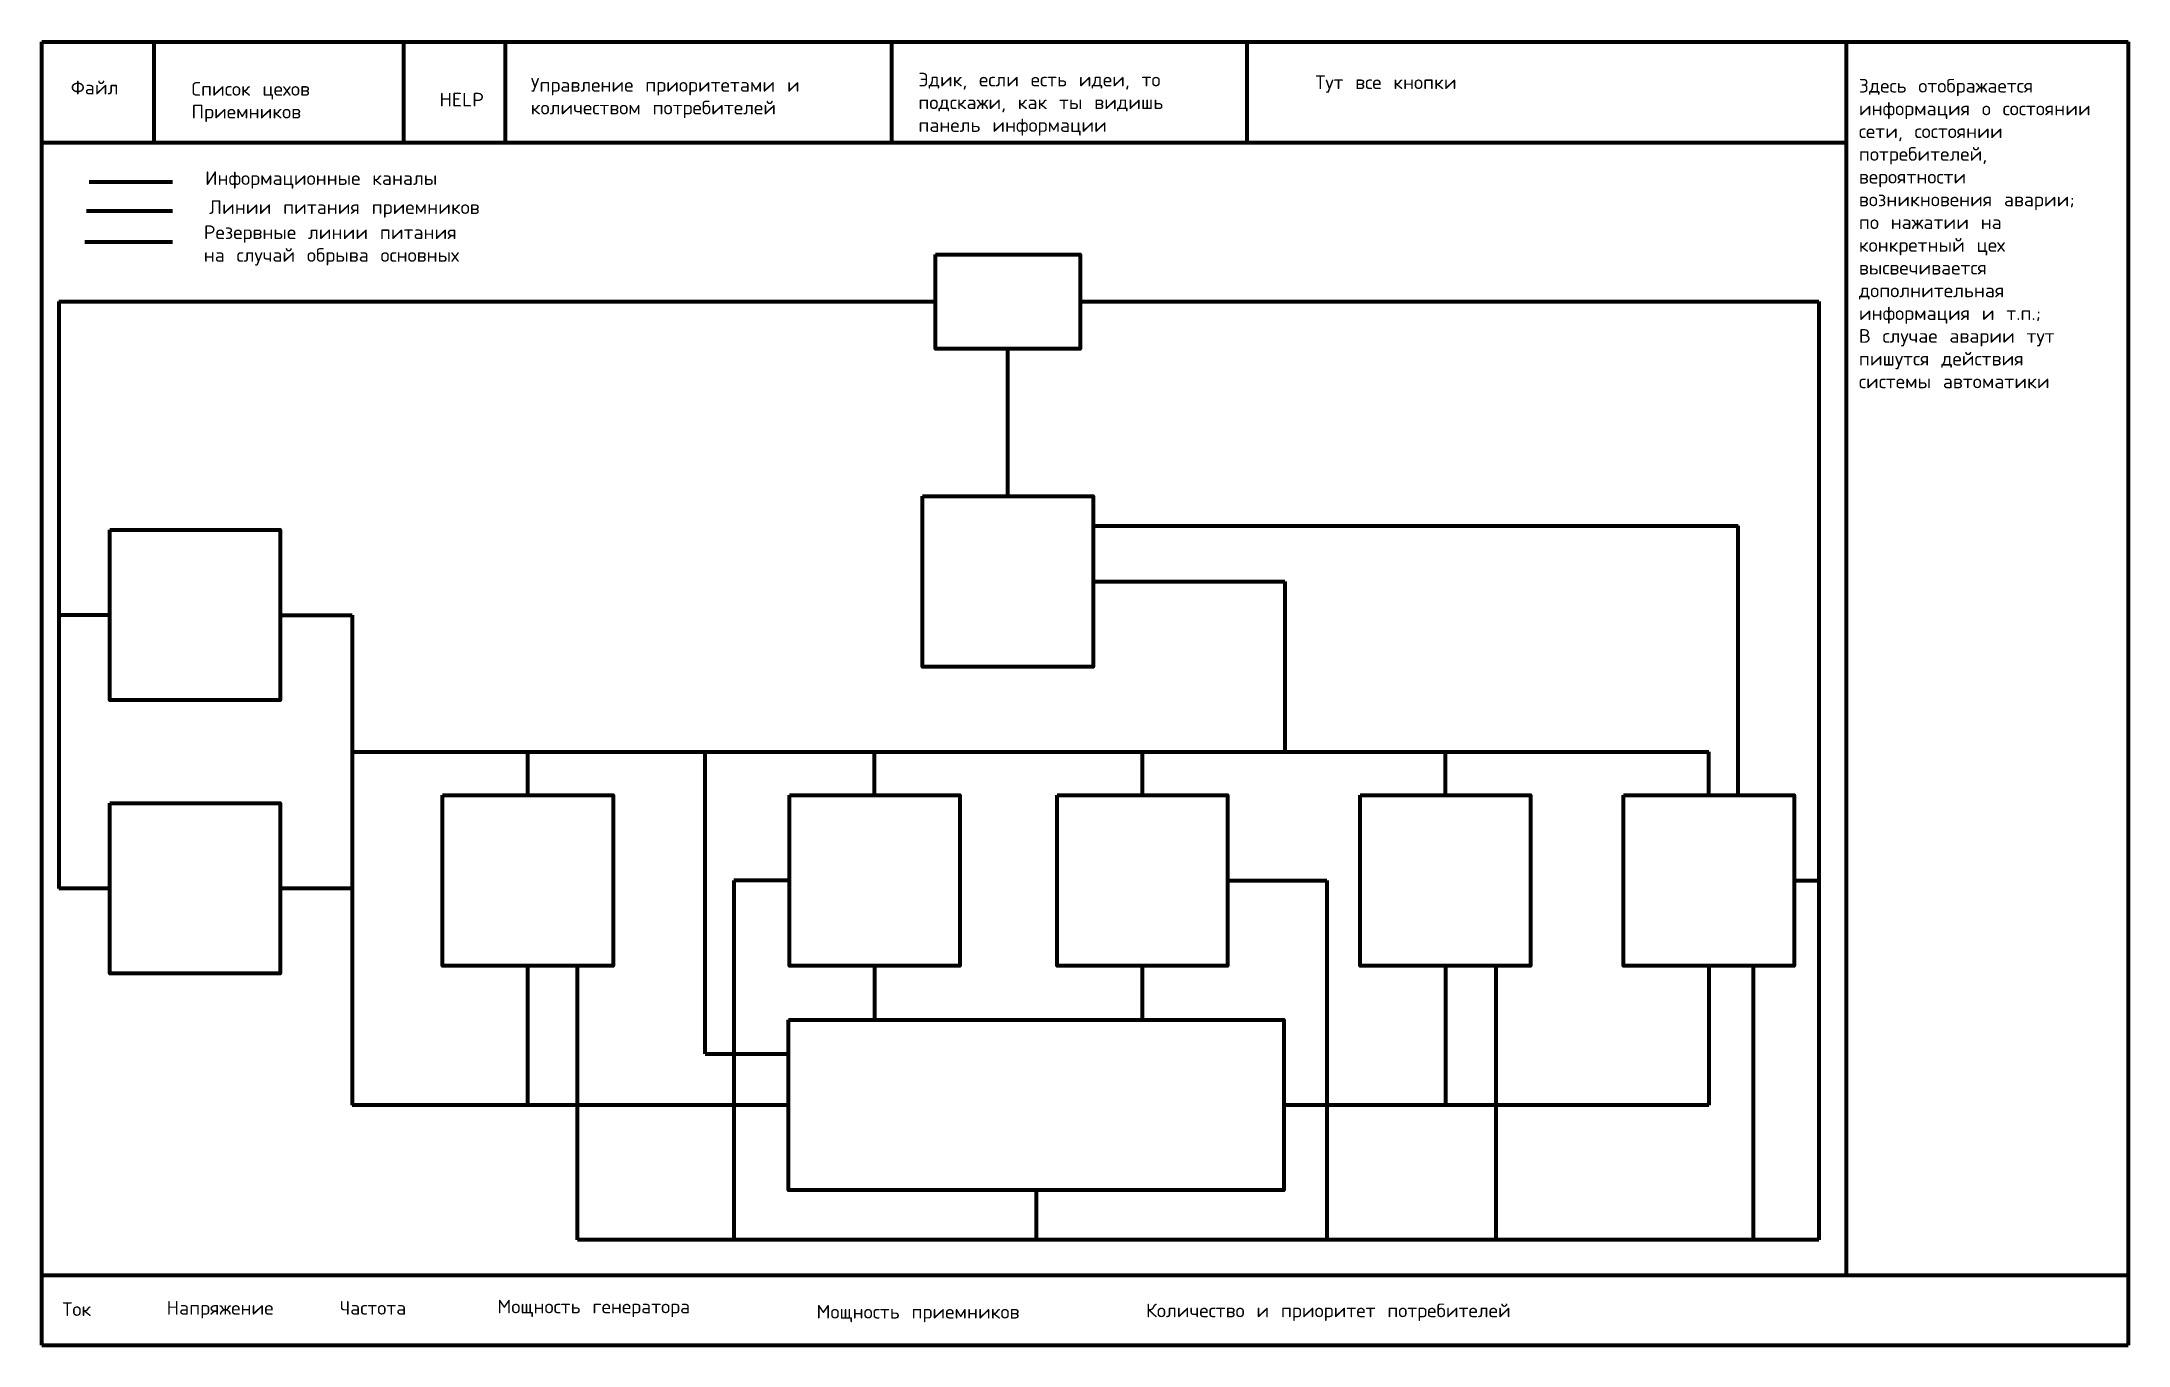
# Model space of a CAD drawing. Header units: inches. Extents: x -12 to 130, y 12 to 50.
# Drawn here: x 68.6 to 129.8, y 11.6 to 49.8 of the extents above; entities that cross this region are included whole.
import ezdxf

# ---------------------------------------------------------------- set-up
doc = ezdxf.new("R2010")
doc.units = ezdxf.units.IN
doc.header["$MEASUREMENT"] = 0
doc.linetypes.add('CENTER', pattern=[2, 1.25, -0.25, 0.25, -0.25])
doc.layers.add('AM_4', color=3, linetype='Continuous', lineweight=15)
doc.layers.add('AM_7', color=4, linetype='CENTER', lineweight=15)
doc.styles.add('USER1', font='TXT.SHX')

msp = doc.modelspace()

# ---------------------------------------------------------------- texts
at = {"lineweight": 100, "char_height": 0.4, "attachment_point": 1, "style": 'USER1'}
for s, width, insert in [('\\pt1.6;Файл', 2.03479, (69.442, 48.694)), ('\\pt1.6;Список цехов\\PПриемников', 5.85036, (72.982, 48.655)), ('\\pt1.6;Управление приоритетами и количеством потребителей', 9.98061, (82.934, 48.773)), ('\\pt1.6;Эдик, если есть идеи, то подскажи, как ты видишь панель информации', 9.98061, (94.302, 48.928)), ('Тут все кнопки', 9.98061, (105.945, 48.85)), ('\\pt1.6;Здесь отображается информация о состоянии сети, состоянии потребителей, вероятности возникновения аварии;\\Pпо нажатии на конкретный цех высвечивается дополнительная информация и т.п.;\\PВ случае аварии тут пишутся действия системы автоматики', 7.82255, (121.887, 48.747)), ('\\pt1.6;HELP', 2.03479, (80.259, 48.34)), ('\\pt1.6;Ток', 2.03479, (69.193, 12.88)), ('\\pt1.6;Напряжение', 2.03479, (72.25, 12.918)), ('\\pt1.6;Частота', 2.03479, (77.331, 12.918)), ('\\pt1.6;Мощность генератора', 8.07083, (81.953, 12.957)), ('\\pt1.6;Мощность приемников', 8.22364, (91.313, 12.804)), ('\\pt1.6;Количество и приоритет потребителей', 14.4889, (100.978, 12.842))]:
    msp.add_mtext_dynamic_manual_height_columns(s, width=width, gutter_width=1, heights=[0], dxfattribs=dict(at, insert=insert))
at = {"lineweight": 50, "char_height": 0.4, "attachment_point": 1, "style": 'USER1'}
for s, width, insert in [('\\pt1.6;Информационные каналы', 9.06946, (73.382, 46.039)), ('\\pt1.6;Линии питания приемников', 10.77014, (73.498, 45.188)), ('\\pt1.6;Резервные линии питания\\Pна случай обрыва основных', 10.77014, (73.343, 44.452))]:
    msp.add_mtext_dynamic_manual_height_columns(s, width=width, gutter_width=1, heights=[0], dxfattribs=dict(at, insert=insert))

# ---------------------------------------------------------------- linework, layer by layer
at = {"lineweight": 100}
for p, q in [((68.59, 11.621), (68.59, 49.837)), ((68.59, 49.837), (129.789, 49.837)), ((71.881, 49.837), (71.881, 46.879)), ((79.197, 49.837), (79.197, 46.879)), ((82.187, 49.837), (82.187, 46.879)), ((93.515, 49.837), (93.515, 46.879)), ((103.939, 49.837), (103.939, 46.879)), ((121.512, 49.837), (121.512, 13.674)), ((129.789, 49.837), (129.789, 11.621)), ((68.59, 46.879), (121.512, 46.879)), ((68.59, 13.674), (129.789, 13.674)), ((68.59, 11.621), (129.789, 11.621))]:
    msp.add_line(p, q, dxfattribs=at)
at = {"color": 1, "lineweight": 100}
for p, q in [((69.857, 43.975), (72.429, 43.975)), ((99.427, 35.642), (118.349, 35.642)), ((118.349, 27.749), (118.349, 35.642)), ((77.693, 25.017), (77.693, 18.664)), ((82.849, 18.664), (82.849, 22.749)), ((93.018, 22.749), (93.018, 21.164)), ((100.873, 21.164), (100.873, 22.749)), ((109.761, 22.749), (109.761, 18.664)), ((117.486, 22.749), (117.486, 18.664)), ((82.849, 18.664), (77.693, 18.664)), ((90.491, 18.664), (82.849, 18.664)), ((117.486, 18.664), (105.021, 18.664))]:
    msp.add_line(p, q, dxfattribs=at)
msp.add_line((99.427, 35.642), (99.427, 35.642))
at = {"lineweight": 100}
for points in [[(94.808, 43.604), (99.045, 43.604), (99.045, 40.838), (94.808, 40.838)], [(94.808, 43.604), (99.045, 43.604), (99.045, 40.838), (94.808, 40.838)], [(94.427, 36.515), (99.427, 36.515), (99.427, 31.515), (94.427, 31.515)], [(94.427, 36.515), (99.427, 36.515), (99.427, 31.515), (94.427, 31.515)], [(70.583, 35.529), (75.583, 35.529), (75.583, 30.529), (70.583, 30.529)], [(70.583, 35.529), (75.583, 35.529), (75.583, 30.529), (70.583, 30.529)], [(80.349, 27.749), (85.349, 27.749), (85.349, 22.749), (80.349, 22.749)], [(80.349, 27.749), (85.349, 27.749), (85.349, 22.749), (80.349, 22.749)], [(90.518, 27.749), (95.518, 27.749), (95.518, 22.749), (90.518, 22.749)], [(90.518, 27.749), (95.518, 27.749), (95.518, 22.749), (90.518, 22.749)], [(98.373, 27.749), (103.373, 27.749), (103.373, 22.749), (98.373, 22.749)], [(98.373, 27.749), (103.373, 27.749), (103.373, 22.749), (98.373, 22.749)], [(107.261, 27.749), (112.261, 27.749), (112.261, 22.749), (107.261, 22.749)], [(107.261, 27.749), (112.261, 27.749), (112.261, 22.749), (107.261, 22.749)], [(114.986, 27.749), (119.986, 27.749), (119.986, 22.749), (114.986, 22.749)], [(114.986, 27.749), (119.986, 27.749), (119.986, 22.749), (114.986, 22.749)], [(70.583, 27.517), (75.583, 27.517), (75.583, 22.517), (70.583, 22.517)], [(70.583, 27.517), (75.583, 27.517), (75.583, 22.517), (70.583, 22.517)], [(90.491, 21.164), (105.021, 21.164), (105.021, 16.164), (90.491, 16.164)], [(90.491, 21.164), (105.021, 21.164), (105.021, 16.164), (90.491, 16.164)]]:
    msp.add_lwpolyline(points, close=True, dxfattribs=at)
at = {"layer": 'AM_4', "lineweight": 100}
for p, q in [((69.979, 45.734), (72.429, 45.734)), ((69.095, 42.221), (94.808, 42.221)), ((69.095, 42.221), (69.095, 25.017)), ((99.045, 42.221), (120.712, 42.221)), ((120.712, 42.221), (120.712, 14.715)), ((96.927, 36.515), (96.927, 40.838)), ((70.583, 33.029), (69.095, 33.029)), ((90.518, 25.249), (88.893, 25.249)), ((88.893, 25.249), (88.893, 14.715)), ((103.373, 25.249), (106.285, 25.249)), ((106.285, 25.249), (106.285, 14.715)), ((119.986, 25.249), (120.712, 25.249)), ((70.583, 25.017), (69.095, 25.017)), ((84.308, 14.715), (84.308, 22.749)), ((111.24, 22.749), (111.24, 14.715)), ((118.792, 22.749), (118.792, 14.715)), ((97.756, 16.164), (97.756, 14.715)), ((120.712, 14.715), (84.308, 14.715))]:
    msp.add_line(p, q, dxfattribs=at)
at = {"layer": 'AM_7', "color": 5, "linetype": 'ByBlock', "lineweight": 100}
for p, q in [((69.903, 44.876), (72.429, 44.876)), ((99.427, 34.015), (105.053, 34.015)), ((105.053, 34.015), (105.053, 29.023)), ((75.583, 33.029), (77.693, 33.029)), ((77.693, 33.029), (77.693, 25.017)), ((77.693, 29.023), (79.602, 29.023)), ((79.602, 29.023), (117.486, 29.023)), ((82.849, 27.749), (82.849, 29.023)), ((88.048, 20.167), (88.048, 29.023)), ((93.018, 27.749), (93.018, 29.023)), ((100.873, 27.749), (100.873, 29.023)), ((109.761, 27.749), (109.761, 29.023)), ((117.486, 27.749), (117.486, 29.023)), ((77.693, 25.017), (75.583, 25.017)), ((88.048, 20.167), (90.491, 20.167))]:
    msp.add_line(p, q, dxfattribs=at)

msp.set_redraw_order([(e.dxf.handle, doc.entitydb.next_handle()) for e in msp.query("TEXT MTEXT ATTDEF DIMENSION ARC_DIMENSION")])  # texts and dimensions are drawn at this point

doc.saveas('drawing.dxf')
